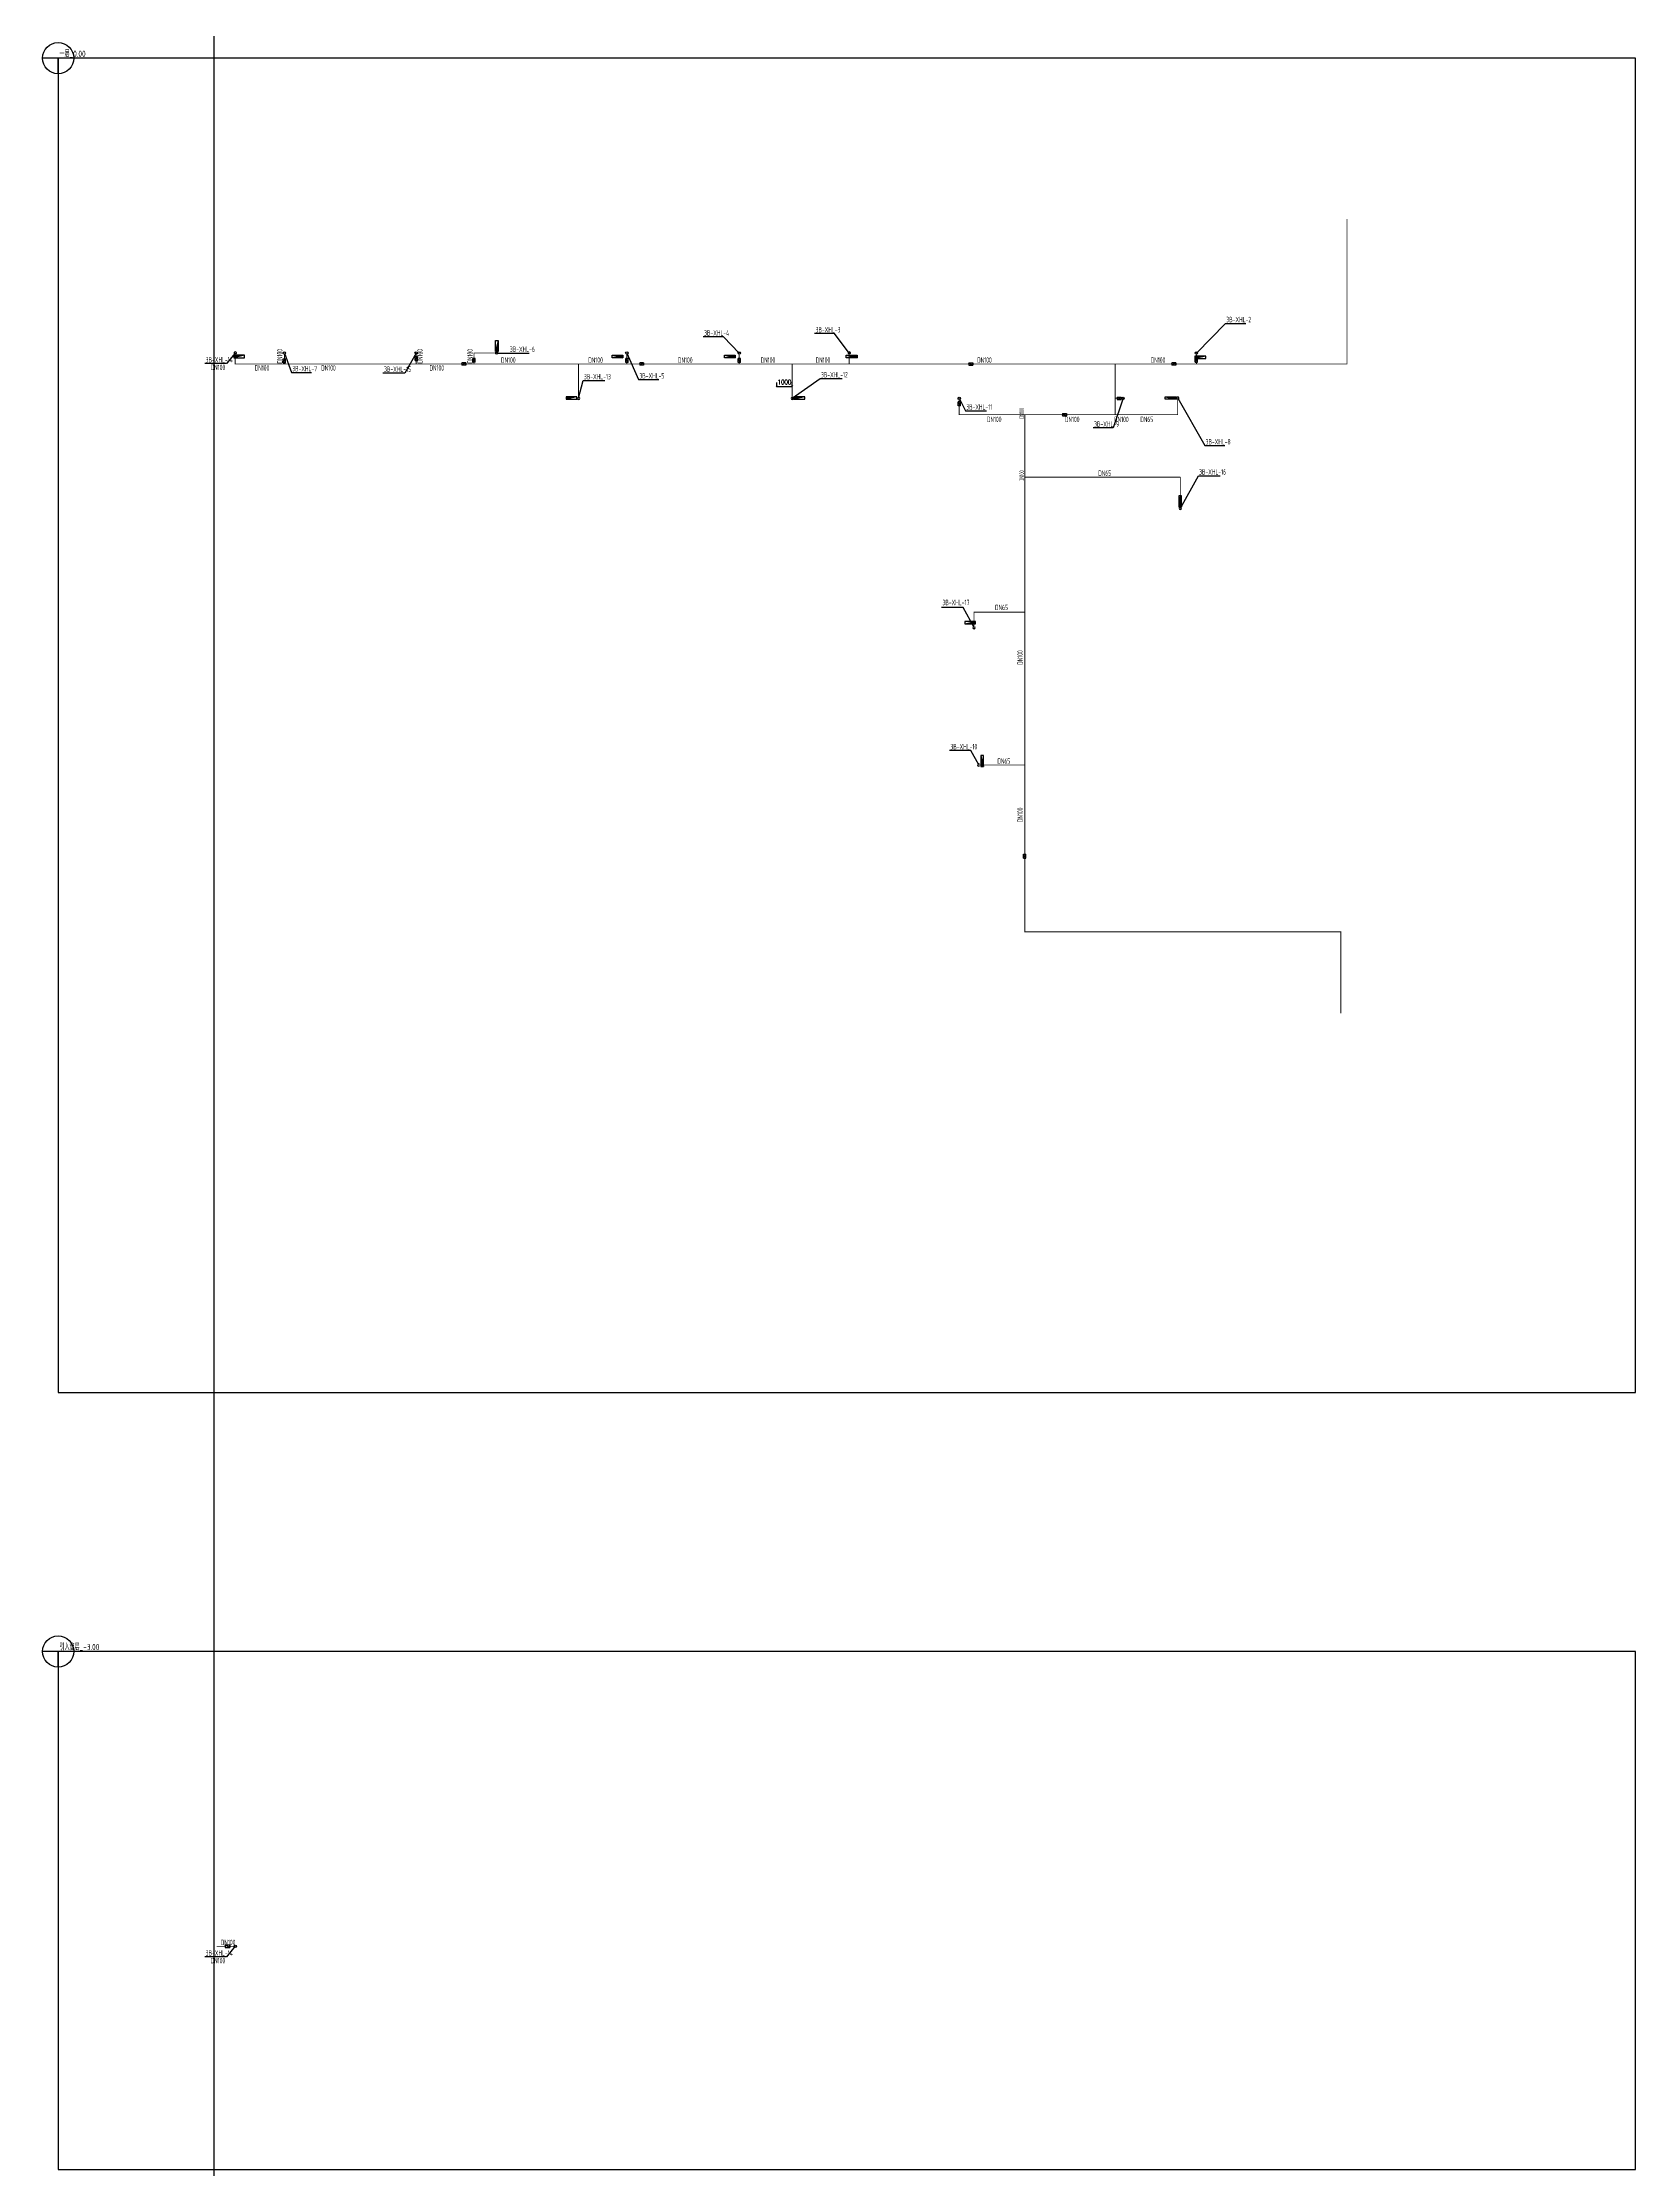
# Model space of a CAD drawing. Extents: x 403957 to 506045, y 100259 to 641020.
# Drawn here: x 403957 to 506045, y 100259 to 236570 of the extents above; entities that cross this region are included whole.
import ezdxf

# ---------------------------------------------------------------- set-up
doc = ezdxf.new("R2010")
doc.units = 0
doc.header["$LTSCALE"] = 1000
doc.layers.get('0').update_dxf_attribs({"linetype": 'CONTINUOUS'})
doc.layers.get('Defpoints').update_dxf_attribs({"color": 252, "linetype": 'CONTINUOUS'})
for name, color, linetype in [('DIM_消防', 3, 'CONTINUOUS'), ('EQUIP_消火栓', 7, 'CONTINUOUS'), ('PIPE-消防', 1, 'CONTINUOUS'), ('S-Xh_注释', 3, 'CONTINUOUS'), ('TEXT_消防', 7, 'CONTINUOUS'), ('VALVE_消防', 7, 'CONTINUOUS'), ('VPIPE-消防', 1, 'CONTINUOUS')]:
    doc.layers.add(name, color=color, linetype=linetype)
doc.styles.add('_TCH_DIM_T3', font='SIMPLEX', dxfattribs={"width": 0.705882, "bigfont": 'GBCBIG'})
doc.styles.add('_TWT_PIPEDN', font='GBENOR', dxfattribs={"width": 0.7, "height": 3.5, "bigfont": 'GBCBIG'})
doc.styles.add('_TWT_SERIAL', font='GBENOR', dxfattribs={"width": 0.7, "height": 3.5, "bigfont": 'GBCBIG'})
doc.styles.get("Standard").update_dxf_attribs({"font": 'GBENOR', "bigfont": 'GBCBIG'})
doc.dimstyles.new('_TWT_ARCH&&100', dxfattribs={"dimtxt": 297.5, "dimasz": 100, "dimexe": 250, "dimexo": 300, "dimgap": 126.25, "dimtad": 1, "dimdec": 0, "dimzin": 0, "dimdsep": 46, "dimtxsty": '_TCH_DIM_T3', "dimblk": 'ARCHTICK', "dimcen": 0.09, "dimclrt": 7, "dimazin": 2, "dimtfac": 1, "dimtdec": 0, "dimtix": 1, "dimtmove": 2, "dimatfit": 3, "dimfxl": 100, "dimtolj": 1, "dimtzin": 0, "dimarcsym": 0})

# ---------------------------------------------------------------- blocks, each defined once
blk = doc.blocks.new('Floorbase')
for p, q in [((0, 0), (-1000, 0)), ((0, -1000), (0, 0))]:
    blk.add_line(p, q)
blk.add_circle((0, 0), 1000)
at = {"style": '_TWT_PIPEDN', "width": 0.8}
blk.add_attdef('Elevation', (92, 81), '', height=400, dxfattribs=at)
blk = doc.blocks.new('$TwtSys$00000434')
for p, q in [((-0.5, 0.5), (-0.5, -0.5)), ((-0.5, -0.5), (0.5, 0.5)), ((0.5, 0.5), (-0.5, 0.5)), ((0.5, -0.5), (0.5, 0.5)), ((-0.5, -0.5), (0.5, -0.5))]:
    blk.add_line(p, q)
blk.add_solid([(0.5, -0.5), (0.5, 0.5), (-0.5, -0.5)])
blk = doc.blocks.new('$VALVE$00000316')
for p, q in [((-125, 72), (125, -72)), ((-125, 72), (-125, -72)), ((-125, 72), (125, 72)), ((125, 72), (125, -72)), ((-125, -72), (125, -72))]:
    blk.add_line(p, q)
at = {"const_width": 21.1}
blk.add_lwpolyline([(-11, 0, 1), (11, 0, 1)], format="xyb", close=True, dxfattribs=at)
for p in [(-125, 0), (125, 0)]:
    blk.add_point(p)
at = {"color": 7, "flags": 9}
for tag in ['XSIZE', 'YSIZE']:
    blk.add_attdef(tag, (0, 0), '', height=0.5, dxfattribs=at)
blk = doc.blocks.new('_ArchTick')
at = {"color": 0, "linetype": 'ByBlock', "const_width": 0.4}
blk.add_lwpolyline([(-0.5, -0.5), (0.5, 0.5)], dxfattribs=at)
blk = doc.blocks.new('*D1408')
at = {"layer": 'Defpoints', "color": 0, "transparency": 16777216}
for p in [(451007, 214195), (452007, 214534), (452007, 214195)]:
    blk.add_point(p, dxfattribs=at)
at = {"layer": 'DIM_消防', "color": 0, "lineweight": -2, "transparency": 16777216}
for p, q in [((451007, 214495), (451007, 214784)), ((451007, 214534), (452007, 214534)), ((452007, 214495), (452007, 214784))]:
    blk.add_line(p, q, dxfattribs=at)
at = {"layer": 'DIM_消防', "color": 0, "lineweight": -2, "transparency": 16777216, "xscale": 100, "yscale": 100, "zscale": 100, "rotation": 180}
blk.add_blockref('_ArchTick', (451007, 214534), dxfattribs=at)
at = {"layer": 'DIM_消防', "color": 0, "lineweight": -2, "transparency": 16777216, "xscale": 100, "yscale": 100, "zscale": 100}
blk.add_blockref('_ArchTick', (452007, 214534), dxfattribs=at)
at = {"layer": 'DIM_消防', "color": 7, "transparency": 16777216, "insert": (451507, 214809), "char_height": 297.5, "attachment_point": 5, "style": '_TCH_DIM_T3'}
blk.add_mtext('\\A1;1000', dxfattribs=at)

msp = doc.modelspace()

# ---------------------------------------------------------------- hatches: boundary and pattern name
at = {"layer": 'PIPE-消防'}
for points in [[(416307.1, 215970.5), (416277.1, 215970.5), (416277.1, 215940.5)], [(416307.1, 215970.5), (416307.1, 215940.5), (416277.1, 215940.5)], [(431607.1, 216670.5), (431577.1, 216670.5), (431577.1, 216695.5)], [(431607.1, 216670.5), (431607.1, 216695.5), (431577.1, 216695.5)], [(487557.1, 215970.5), (487557.1, 215940.5), (487587.1, 215940.5)], [(487557.1, 215970.5), (487587.1, 215970.5), (487587.1, 215940.5)], [(462707.1, 212720.5), (462677.1, 212720.5), (462677.1, 212690.5)], [(462707.1, 212720.5), (462707.1, 212690.5), (462677.1, 212690.5)], [(476707.1, 212720.5), (476707.1, 212690.5), (476737.1, 212690.5)], [(476707.1, 212720.5), (476737.1, 212720.5), (476737.1, 212690.5)], [(463657.1, 200070.5), (463657.1, 200100.5), (463632.1, 200100.5)], [(463657.1, 200070.5), (463632.1, 200070.5), (463632.1, 200100.5)], [(466907.1, 179570.5), (466907.1, 179540.5), (466877.1, 179540.5)], [(466907.1, 179570.5), (466877.1, 179570.5), (466877.1, 179540.5)], [(487157.1, 179570.5), (487157.1, 179600.5), (487187.1, 179600.5)], [(487157.1, 179570.5), (487187.1, 179570.5), (487187.1, 179600.5)]]:
    msp.add_hatch(color=256, dxfattribs=at).paths.add_polyline_path(points)

# ---------------------------------------------------------------- linework, layer by layer
msp.add_xline((414957.1, 224920.9), (0, 1))
at = {"layer": 'DIM_消防'}
for p, q in [((477907.1, 216670.5), (479774.6, 218573.4)), ((479774.6, 218573.4), (481072.1, 218573.4)), ((447592.4, 217717.3, -6810.3), (446287, 217717.3, -6810.3)), ((448607.1, 216670.5), (447592.4, 217717.3, -6810.3)), ((454721.3, 217923.6), (453427.5, 217923.6)), ((455657.1, 216670.5), (454721.3, 217923.6)), ((415757.2, 215999.8), (414352.9, 215999.8)), ((416307.1, 216670.5), (415757.2, 215999.8)), ((419457.1, 216670.5), (419907.1, 215427.2)), ((419907.1, 215427.2), (421192.8, 215427.2)), ((427167.8, 215390.7, -3000), (425775.1, 215390.7, -3000)), ((427907.1, 216670.5, -3000), (427167.8, 215390.7, -3000)), ((433057.1, 216670.5), (433857.1, 216670.5)), ((433857.1, 216670.5), (435152.6, 216670.5)), ((441407.1, 216670.5), (442157.4, 214970.5)), ((438307.1, 213770.5, 6000), (438608.7, 214915.3, 3000)), ((438608.7, 214915.3, 3000), (440001.4, 214915.3, 3000)), ((442157.4, 214970.5), (443451.3, 214970.5)), ((452007.1, 213770.5, 3000), (453798.1, 215036.2)), ((453798.1, 215036.2), (455194.5, 215036.2)), ((462707.1, 213770.5), (463107.1, 212970.5)), ((463107.1, 212970.5), (464451.9, 212970.5)), ((473207.1, 213770.5), (472580.5, 211870.5)), ((476707.1, 213770.5), (478442.1, 210740.1)), ((472580.5, 211870.5), (471280.7, 211870.5)), ((478442.1, 210740.1), (479727.8, 210740.1)), ((476882.1, 206720.5), (478032.1, 208807.7)), ((478032.1, 208807.7), (479426.4, 208807.7)), ((462948.8, 200370.5, 3000), (461564.3, 200370.5, 3000)), ((463657.1, 199070.5, 3000), (462948.8, 200370.5, 3000)), ((463457.1, 191200), (462072.5, 191200)), ((463957.1, 190270.5), (463457.1, 191200)), ((416307.1, 114560.3), (415757.2, 113889.6)), ((415757.2, 113889.6), (414352.9, 113889.6))]:
    msp.add_line(p, q, dxfattribs=at)
at = {"layer": 'PIPE-消防'}
for points, const_width in [([(487557.1, 215970.5), (487557.1, 225270.5)], 60), ([(416307.1, 216670.5), (416307.1, 215970.5)], 60), ([(416307.1, 215970.5), (419457.1, 215970.5)], 60), ([(419457.1, 216295.3), (419457.1, 216590.5)], 60), ([(419457.1, 215970.5), (419457.1, 216045.6)], 60), ([(419457.1, 215970.5), (427907.1, 215970.5)], 60), ([(427907.1, 216445.3), (427907.1, 216590.5)], 60), ([(427907.1, 215970.5), (427907.1, 216195.6)], 60), ([(427907.1, 215970.5), (430832.3, 215970.5)], 60), ([(431081.9, 215970.5), (431607.1, 215970.5)], 60), ([(431607.1, 216670.5), (431607.1, 216325.3)], 60), ([(431607.1, 216075.6), (431607.1, 215970.5)], 60), ([(431607.1, 215970.5), (438307.1, 215970.5)], 60), ([(431607.1, 216670.5), (432977.1, 216670.5)], 50), ([(438307.1, 213770.5), (438307.1, 215970.5)], 60), ([(438307.1, 215970.5), (441407.1, 215970.5)], 60), ([(441407.1, 216590.5), (441407.1, 216315.3)], 60), ([(441407.1, 216065.6), (441407.1, 215970.5)], 60), ([(441407.1, 215970.5), (442232.3, 215970.5)], 60), ([(442481.9, 215970.5), (448607.1, 215970.5)], 60), ([(448607.1, 216590.5), (448607.1, 216315.3)], 60), ([(448607.1, 216065.6), (448607.1, 215970.5)], 60), ([(448607.1, 215970.5), (452007.1, 215970.5)], 60), ([(452007.1, 215970.5), (455657.1, 215970.5)], 60), ([(452007.1, 213770.5), (452007.1, 215970.5)], 60), ([(455657.1, 216670.5), (455657.1, 215970.5)], 60), ([(455657.1, 215970.5), (463332.3, 215970.5)], 60), ([(463581.9, 215970.5), (472707.1, 215970.5)], 60), ([(472707.1, 215970.5), (472707.1, 213770.5)], 60), ([(472707.1, 215970.5), (476332.3, 215970.5)], 60), ([(476581.9, 215970.5), (477907.1, 215970.5)], 60), ([(477907.1, 216590.5), (477907.1, 216345.3)], 60), ([(477907.1, 216095.6), (477907.1, 215970.5)], 60), ([(477907.1, 215970.5), (487557.1, 215970.5)], 60), ([(462707.1, 213690.5), (462707.1, 213545.3)], 60), ([(462707.1, 213295.6), (462707.1, 212720.5)], 60), ([(462707.1, 212720.5), (466907.1, 212720.5)], 60), ([(466907.1, 212720.5), (469332.3, 212720.5)], 60), ([(466907.1, 208720.5), (466907.1, 212720.5)], 60), ([(469581.9, 212720.5), (472707.1, 212720.5)], 60), ([(472832.3, 213770.5), (472707.1, 213770.5)], 60), ([(472707.1, 213770.5), (472707.1, 212720.5)], 60), ([(472707.1, 212720.5), (473207.1, 212720.5)], 60), ([(473127.1, 213770.5), (473081.9, 213770.5)], 60), ([(473207.1, 212720.5), (476707.1, 212720.5)], 60), ([(476707.1, 213770.5), (476707.1, 212720.5)], 60), ([(466907.1, 200070.5), (466907.1, 208720.5)], 60), ([(476882.1, 208720.5), (466907.1, 208720.5)], 60), ([(476882.1, 208720.5), (476882.1, 206720.5)], 50), ([(463657.1, 200070.5), (466907.1, 200070.5)], 60), ([(463657.1, 199070.5), (463657.1, 200070.5)], 50), ([(466907.1, 190270.5), (466907.1, 200070.5)], 60), ([(463957.1, 190270.5), (466907.1, 190270.5)], 50), ([(466907.1, 184545.3), (466907.1, 190270.5)], 60), ([(466907.1, 179570.5), (466907.1, 184295.6)], 60), ([(466907.1, 179570.5), (487157.1, 179570.5)], 60), ([(487157.1, 179570.5), (487157.1, 174348.7)], 60), ([(415656.7, 114560.3), (415113.4, 114560.3)], 50), ([(416227.1, 114560.3), (415956.3, 114560.3)], 50)]:
    msp.add_lwpolyline(points, dxfattribs=dict(at, const_width=const_width))
at = {"layer": 'S-Xh_注释'}
for points in [[(404957.1, 150053.3), (506045.1, 150053.3), (506045.1, 235570.5), (404957.1, 235570.5)], [(404957.1, 100259), (506045.1, 100259), (506045.1, 133460.3), (404957.1, 133460.3)]]:
    msp.add_lwpolyline(points, close=True, dxfattribs=at)
at = {"layer": 'VPIPE-消防'}
for centre in [(419457.1, 216670.5), (427907.1, 216670.5), (433057.1, 216670.5), (433057.1, 216670.5), (441407.1, 216670.5), (448607.1, 216670.5), (477907.1, 216670.5), (462707.1, 213770.5), (473207.1, 213770.5), (416307.1, 114560.3)]:
    msp.add_circle(centre, 80, dxfattribs=at)
for centre, start, end in [((416307.1, 216670.5), 315, 225), ((455657.1, 216670.5), 315, 225), ((438307.1, 213770.5), 135, 45), ((452007.1, 213770.5), 135, 45), ((476707.1, 213770.5), 315, 225), ((476882.1, 206720.5), 135, 45), ((463657.1, 199070.5), 135, 45), ((463957.1, 190270.5), 45, 315)]:
    msp.add_arc(centre, 80, start, end, dxfattribs=at)

# ---------------------------------------------------------------- block references
at = {"layer": 'EQUIP_消火栓', "xscale": 700, "zscale": 700}
for p, yscale, rotation in [((433077.1, 217120.5), -160, 270), ((416557.1, 216450.5), 160, 179.9999999999997), ((478157.1, 216400.5), 160, 179.9999999999997), ((437857.1, 213790.5), 160, 179.9999999999997), ((452457.1, 213790.5), 160, 179.9999999999997), ((476257.1, 213790.5), -160, 359.9999999999997), ((476862.1, 207170.5), 160, 270.0000000000002), ((463407.1, 199390.5), 160, 8.050727742903542e-12), ((464177.1, 190520.5), 160, 270.0000000000002)]:
    msp.add_blockref('$TwtSys$00000434', p, dxfattribs=dict(at, yscale=yscale, rotation=rotation))
at = {"layer": 'EQUIP_消火栓', "xscale": 700, "yscale": -160, "zscale": 700}
for p in [(440807.1, 216450.5), (448007.1, 216450.5), (455807.1, 216450.5)]:
    msp.add_blockref('$TwtSys$00000434', p, dxfattribs=at)
at = {"layer": 'S-Xh_注释', "color": 0}
for p, values in [((404957.1, 235570.5), {'Elevation': '一层_0.00'}), ((404957.1, 133460.3), {'Elevation': '引入管层_-3.00'})]:
    msp.add_blockref('Floorbase', p, dxfattribs=at).add_auto_attribs(values)
at = {"layer": 'VALVE_消防', "rotation": 90}
for p in [(419457.1, 216170.5), (427907.1, 216320.5), (466907.1, 184420.5)]:
    msp.add_blockref('$VALVE$00000316', p, dxfattribs=at)
at = {"layer": 'VALVE_消防', "yscale": -1, "rotation": 180}
msp.add_blockref('$VALVE$00000316', (430957.1, 215970.5), dxfattribs=at)
at = {"layer": 'VALVE_消防', "xscale": -1, "rotation": 270}
for p in [(431607.1, 216200.5), (441407.1, 216190.5), (448607.1, 216190.5), (462707.1, 213420.5)]:
    msp.add_blockref('$VALVE$00000316', p, dxfattribs=at)
at = {"layer": 'VALVE_消防', "xscale": -1}
for p in [(442357.1, 215970.5), (476457.1, 215970.5)]:
    msp.add_blockref('$VALVE$00000316', p, dxfattribs=at)
at = {"layer": 'VALVE_消防'}
for p in [(463457.1, 215970.5), (469457.1, 212720.5)]:
    msp.add_blockref('$VALVE$00000316', p, dxfattribs=at)
at = {"layer": 'VALVE_消防', "xscale": -1, "yscale": -1}
for p, rotation in [((477907.1, 216220.5), 270), ((472957.1, 213770.5), 180.0000000000033)]:
    msp.add_blockref('$VALVE$00000316', p, dxfattribs=dict(at, rotation=rotation))
at = {"layer": 'VALVE_消防', "xscale": -1.2, "yscale": -1.2, "zscale": 1.2, "rotation": 180}
msp.add_blockref('$VALVE$00000316', (415806.5, 114560.3), dxfattribs=at)

# ---------------------------------------------------------------- texts
at = {"layer": 'DIM_消防', "color": 7, "style": '_TWT_SERIAL', "width": 0.7}
for s, p in [('3B-XHL-4', (446357, 217787.3, -6810.3)), ('3B-XHL-3', (453497.5, 217993.6)), ('3B-XHL-2', (479826.1, 218643.4)), ('3B-XHL-6', (433908.7, 216740.5)), ('3B-XHL-14', (414411.9, 216069.8)), ('DN100', (414728.3, 215579.8)), ('3B-XHL-7', (419959.1, 215497.2)), ('3B-XHL-15', (425845.1, 215460.7, -3000)), ('3B-XHL-5', (442209, 215040.5)), ('3B-XHL-12', (453846.4, 215106.2)), ('3B-XHL-13', (438657.1, 214985.3, 3000)), ('3B-XHL-11', (463156.9, 213040.5)), ('3B-XHL-9', (471350.7, 211940.5)), ('3B-XHL-8', (478494, 210810.1)), ('3B-XHL-16', (478080.4, 208877.7)), ('3B-XHL-17', (461634.3, 200510.5, 3000)), ('3B-XHL-10', (462142.5, 191270)), ('3B-XHL-14', (414411.9, 113959.6)), ('DN100', (414728.3, 113469.6))]:
    msp.add_text(s, height=350, dxfattribs=at).set_placement(p)
at = {"layer": 'TEXT_消防', "style": '_TWT_PIPEDN', "width": 0.7}
for s, p in [('DN100', (417555.4, 215545.5)), ('DN100', (421812.7, 215545.5)), ('DN100', (428754.9, 215545.5)), ('DN100', (433338.9, 216045.5)), ('DN100', (438932.8, 216045.5)), ('DN100', (444680.4, 216045.5)), ('DN100', (449980.4, 216045.5)), ('DN100', (453505.4, 216045.5)), ('DN100', (463855.4, 216045.5)), ('DN100', (474980.4, 216045.5)), ('DN100', (464480.4, 212245.5)), ('DN100', (469480.4, 212245.5)), ('DN100', (472630.4, 212245.5)), ('DN65', (474311.9, 212245.5)), ('DN65', (471614.8, 208795.5)), ('DN65', (465002.3, 200195.5)), ('DN65', (465152.3, 190345.5)), ('DN100', (415383.5, 114635.3))]:
    msp.add_text(s, height=350, dxfattribs=at).set_placement(p)
for p in [(419332.1, 215993.7), (428322.2, 215993.7), (431532.1, 215993.7), (466782.1, 196687.5), (466782.1, 186606.8)]:
    msp.add_text('DN100', height=350, rotation=90, dxfattribs=at).set_placement(p)
at = {"layer": 'TEXT_消防', "width": 0.6}
for p in [(466857.1, 212471.3), (466857.1, 208460.8)]:
    msp.add_text('DN100', height=300, rotation=90, dxfattribs=at).set_placement(p)

# ---------------------------------------------------------------- dimensions: what is measured, and where the dimension line sits
at = {"layer": 'DIM_消防'}
dim = msp.add_aligned_dim(p1=(451007.1, 214195.5), p2=(452007.1, 214195.5), distance=338.2, dimstyle='_TWT_ARCH&&100', dxfattribs=at)
dim.commit()
dim.dimension.update_dxf_attribs({"geometry": '*D1408', "text_midpoint": (451507.1, 214808.7)})

doc.saveas('drawing.dxf')
